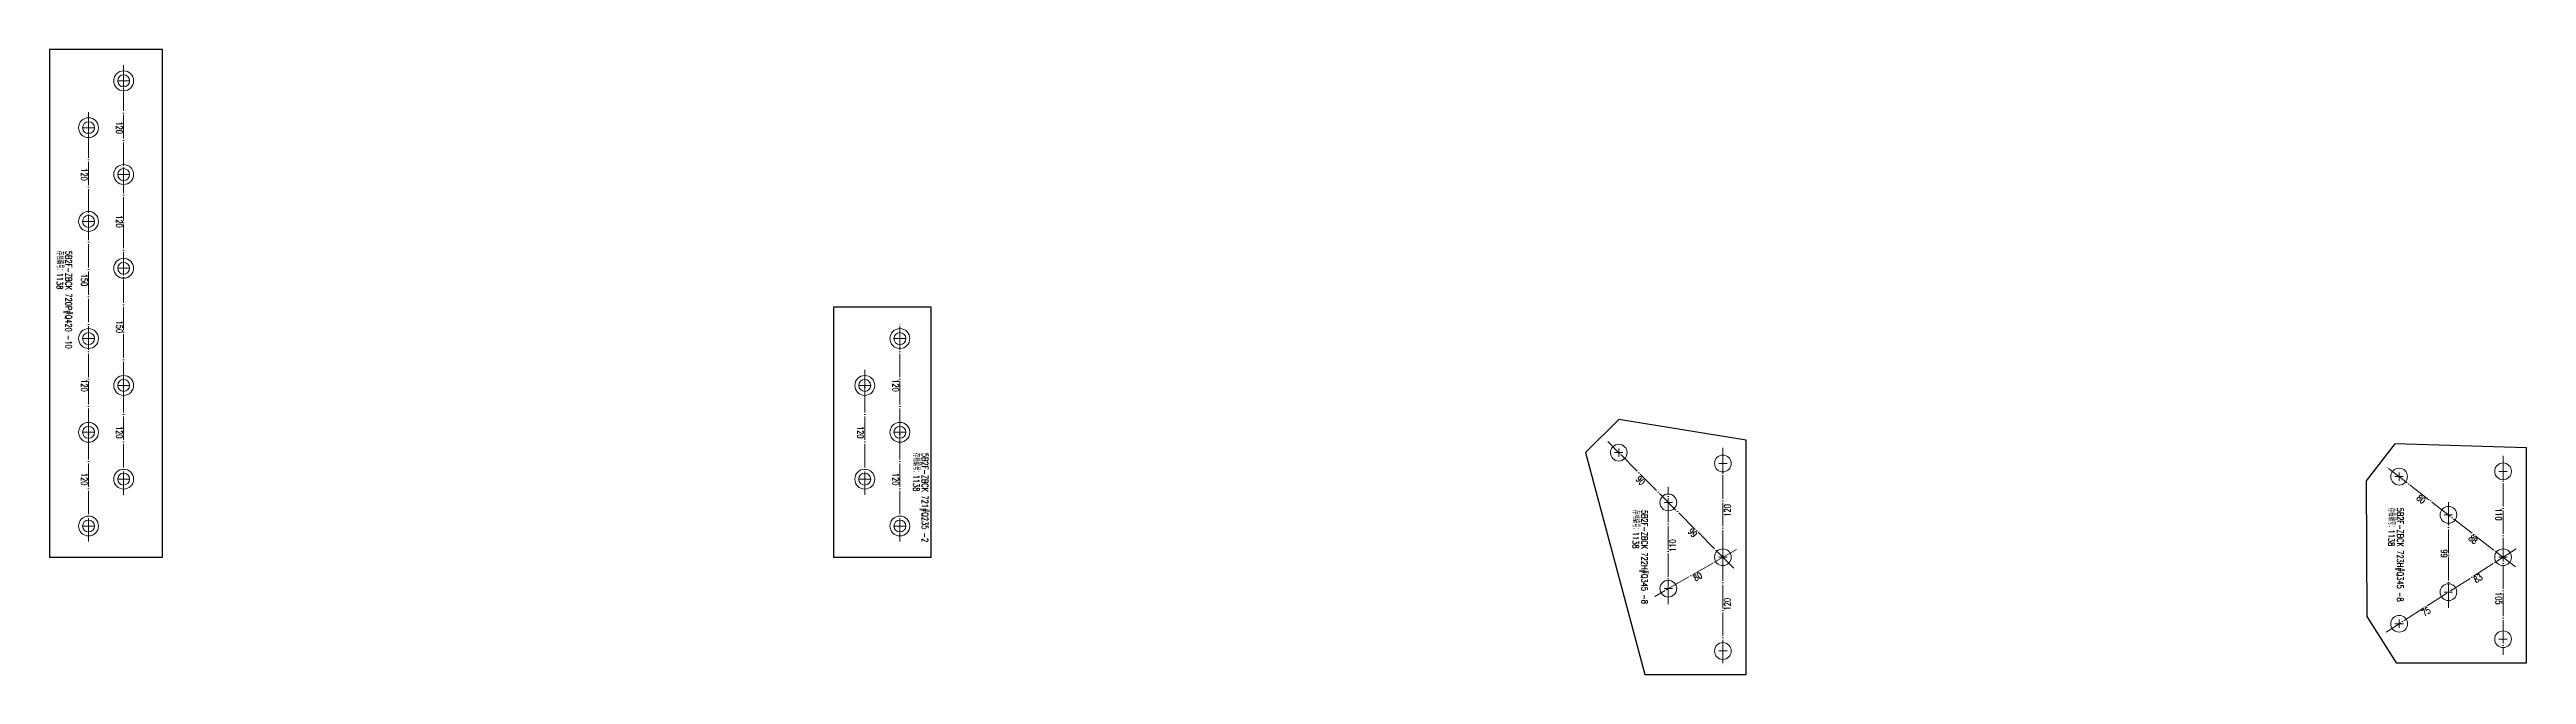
# Model space of a CAD drawing. Header units: millimetres. Extents: x -164 to 144402, y -33030 to 11430.
# Drawn here: x 124855 to 128030, y -15230 to -14430 of the extents above; entities that cross this region are included whole.
import ezdxf
from ezdxf.enums import TextEntityAlignment as Align

# ---------------------------------------------------------------- set-up
doc = ezdxf.new("R2010")
doc.units = ezdxf.units.MM
doc.header["$LTSCALE"] = 20
doc.linetypes.add('DASHDOT2X', pattern=[1.75, 1.5, -0.125, 0, -0.125])
for name, color, linetype, lineweight in [('1', 7, 'Continuous', 25), ('11', 3, 'Continuous', 13), ('12', 7, 'Continuous', 13), ('5', 1, 'Continuous', 13), ('7', 2, 'DASHDOT2X', 13)]:
    doc.layers.add(name, color=color, linetype=linetype, lineweight=lineweight)
doc.styles.get("Standard").update_dxf_attribs({"font": 'simplex', "width": 0.7, "bigfont": 'gbhzfs.shx'})

msp = doc.modelspace()

# ---------------------------------------------------------------- texts
at = {"layer": '11', "width": 0.7}
for s, rotation, p in [('120', 270, (124948.5, -14529.557)), ('120', 270, (124903.5, -14589.557)), ('120', 270, (124948.5, -14649.557)), ('150', 270, (124903.5, -14724.557)), ('150', 270, (124948.5, -14784.557)), ('120', 270, (124903.5, -14859.557)), ('120', 270, (125943.5, -14859.557)), ('120', 270, (124948.5, -14919.557)), ('120', 270, (125898.5, -14919.557)), ('120', 270, (124903.5, -14979.557)), ('120', 270, (125943.5, -14979.557)), ('90', 314.905176, (126897.161, -14978.52)), ('120', 90, (127001.5, -15019.557)), ('80', 322.244592, (127897.416, -15002)), ('99', 314.905176, (126963.938, -15045.5)), ('110', 270, (127998.5, -15024.557)), ('110', 89.995175, (126931.495, -15064.534)), ('99', 270.0199, (127928.472, -15074.815)), ('88', 322.244592, (127964.059, -15053.62)), ('80', 29.85674, (126965.742, -15100.951)), ('83', 32.592035, (127965.803, -15103.201)), ('120', 90, (127001.5, -15139.557)), ('75', 32.592035, (127899.205, -15145.784)), ('105', 270, (127998.5, -15132.057))]:
    msp.add_text(s, height=8, rotation=rotation, dxfattribs=at).set_placement(p, align=Align.TOP_CENTER)
at = {"layer": '12', "width": 0.7}
for s, p in [('存档编号：1138 ', (124861.8, -14687.357)), ('5B2F-ZBCK 720P#Q420 -10 ', (124873, -14687.357)), ('存档编号：1138 ', (125959.701, -14945.983)), ('5B2F-ZBCK 721#Q235 -2 ', (125970.901, -14945.983)), ('存档编号：1138 ', (127850.577, -15016.148)), ('5B2F-ZBCK 723H#Q345 -8 ', (127861.777, -15016.148)), ('存档编号：1138 ', (126881.925, -15019.016)), ('5B2F-ZBCK 722H#Q345 -8 ', (126893.125, -15019.016))]:
    msp.add_text(s, height=8, rotation=270, dxfattribs=at).set_placement(p, align=Align.BOTTOM_LEFT)

# ---------------------------------------------------------------- blocks, each defined once
blk = doc.blocks.new('M24')
for p, q in [((-0.6, 0), (0.6, 0)), ((0, -0.6), (0, 0.6))]:
    blk.add_line(p, q)
for radius in [1, 0.6]:
    blk.add_circle((0, 0), radius)
blk = doc.blocks.new('M20')
for p, q in [((-0.5, 0), (0.5, 0)), ((0, -0.5), (0, 0.5))]:
    blk.add_line(p, q)
blk.add_circle((0, 0), 1)

# ---------------------------------------------------------------- linework, layer by layer
at = {"layer": '1'}
for p, q in [((125000, -14429.557), (124855, -14429.557)), ((124855, -14429.557), (124855, -15079.557)), ((125000, -15079.557), (125000, -14429.557)), ((125985, -14759.557), (125860, -14759.557)), ((125860, -14759.557), (125860, -15079.557)), ((125985, -15079.557), (125985, -14759.557)), ((126866.505, -14903.172), (126824.001, -14945.56)), ((127030, -14929.557), (126866.505, -14903.172)), ((126824.001, -14945.56), (126899.998, -15229.557)), ((127030, -15229.557), (127030, -14929.557)), ((127861.382, -14934.214), (127824.625, -14981.658)), ((128030, -14939.557), (127861.382, -14934.214)), ((128030, -15214.557), (128030, -14939.557)), ((127824.625, -14981.658), (127825.359, -15155.598)), ((124855, -15079.557), (125000, -15079.557)), ((125860, -15079.557), (125985, -15079.557)), ((127825.359, -15155.598), (127863.063, -15214.557)), ((126899.998, -15229.557), (127030, -15229.557)), ((127863.063, -15214.557), (128030, -15214.557))]:
    msp.add_line(p, q, dxfattribs=at)
at = {"layer": '7'}
for p, q in [((124950, -14999.557), (124950, -14449.557)), ((124905, -15059.557), (124905, -14509.557)), ((125945, -15059.557), (125945, -14779.557)), ((125900, -14999.557), (125900, -14839.557)), ((127014.121, -15093.721), (126852.327, -14931.435)), ((127000, -14939.557), (127000, -15219.557)), ((128000, -14949.557), (128000, -15204.557)), ((128015.812, -15091.804), (127850.902, -14964.069)), ((126929.989, -15139.744), (126930.002, -14989.325)), ((127929.996, -15144.317), (127929.948, -15005.312)), ((127017.345, -15069.6), (126912.645, -15129.7)), ((128016.85, -15068.783), (127849.954, -15175.497))]:
    msp.add_line(p, q, dxfattribs=at)

# ---------------------------------------------------------------- block references
at = {"layer": '5'}
for name, p, xscale, yscale, zscale in [('M24', (124950, -14469.557), 12.75, 12.75, 12.75), ('M24', (124905, -14529.557), 12.75, 12.75, 12.75), ('M24', (124950, -14589.557), 12.75, 12.75, 12.75), ('M24', (124905, -14649.557), 12.75, 12.75, 12.75), ('M24', (124950, -14709.557), 12.75, 12.75, 12.75), ('M24', (124905, -14799.557), 12.75, 12.75, 12.75), ('M24', (125945, -14799.557), 12.75, 12.75, 12.75), ('M24', (124950, -14859.557), 12.75, 12.75, 12.75), ('M24', (125900, -14859.557), 12.75, 12.75, 12.75), ('M24', (124905, -14919.557), 12.75, 12.75, 12.75), ('M24', (125945, -14919.557), 12.75, 12.75, 12.75), ('M20', (126866.447, -14945.598), 10.75, 10.75, 10.75), ('M20', (127000, -14959.557), 10.75, 10.75, 10.75), ('M24', (124950, -14979.557), 12.75, 12.75, 12.75), ('M24', (125900, -14979.557), 12.75, 12.75, 12.75), ('M20', (127866.714, -14976.316), 10.75, 10.75, 10.75), ('M20', (128000, -14969.557), 10.75, 10.75, 10.75), ('M20', (126930, -15009.325), 10.75, 10.75, 10.75), ('M20', (127929.955, -15025.312), 10.75, 10.75, 10.75), ('M24', (124905, -15039.557), 12.75, 12.75, 12.75), ('M24', (125945, -15039.557), 12.75, 12.75, 12.75), ('M20', (127000, -15079.557), 10.75, 10.75, 10.75), ('M20', (128000, -15079.557), 10.75, 10.75, 10.75), ('M20', (126929.991, -15119.744), 10.75, 10.75, 10.75), ('M20', (127929.989, -15124.317), 10.75, 10.75, 10.75), ('M20', (127866.804, -15164.723), 10.75, 10.75, 10.75), ('M20', (128000, -15184.557), 10.75, 10.75, 10.75), ('M20', (127000, -15199.557), 10.75, 10.75, 10.75)]:
    msp.add_blockref(name, p, dxfattribs=dict(at, xscale=xscale, yscale=yscale, zscale=zscale))

msp.set_redraw_order([(e.dxf.handle, doc.entitydb.next_handle()) for e in msp.query("TEXT MTEXT ATTDEF DIMENSION ARC_DIMENSION")])  # texts and dimensions are drawn at this point

doc.saveas('drawing.dxf')
